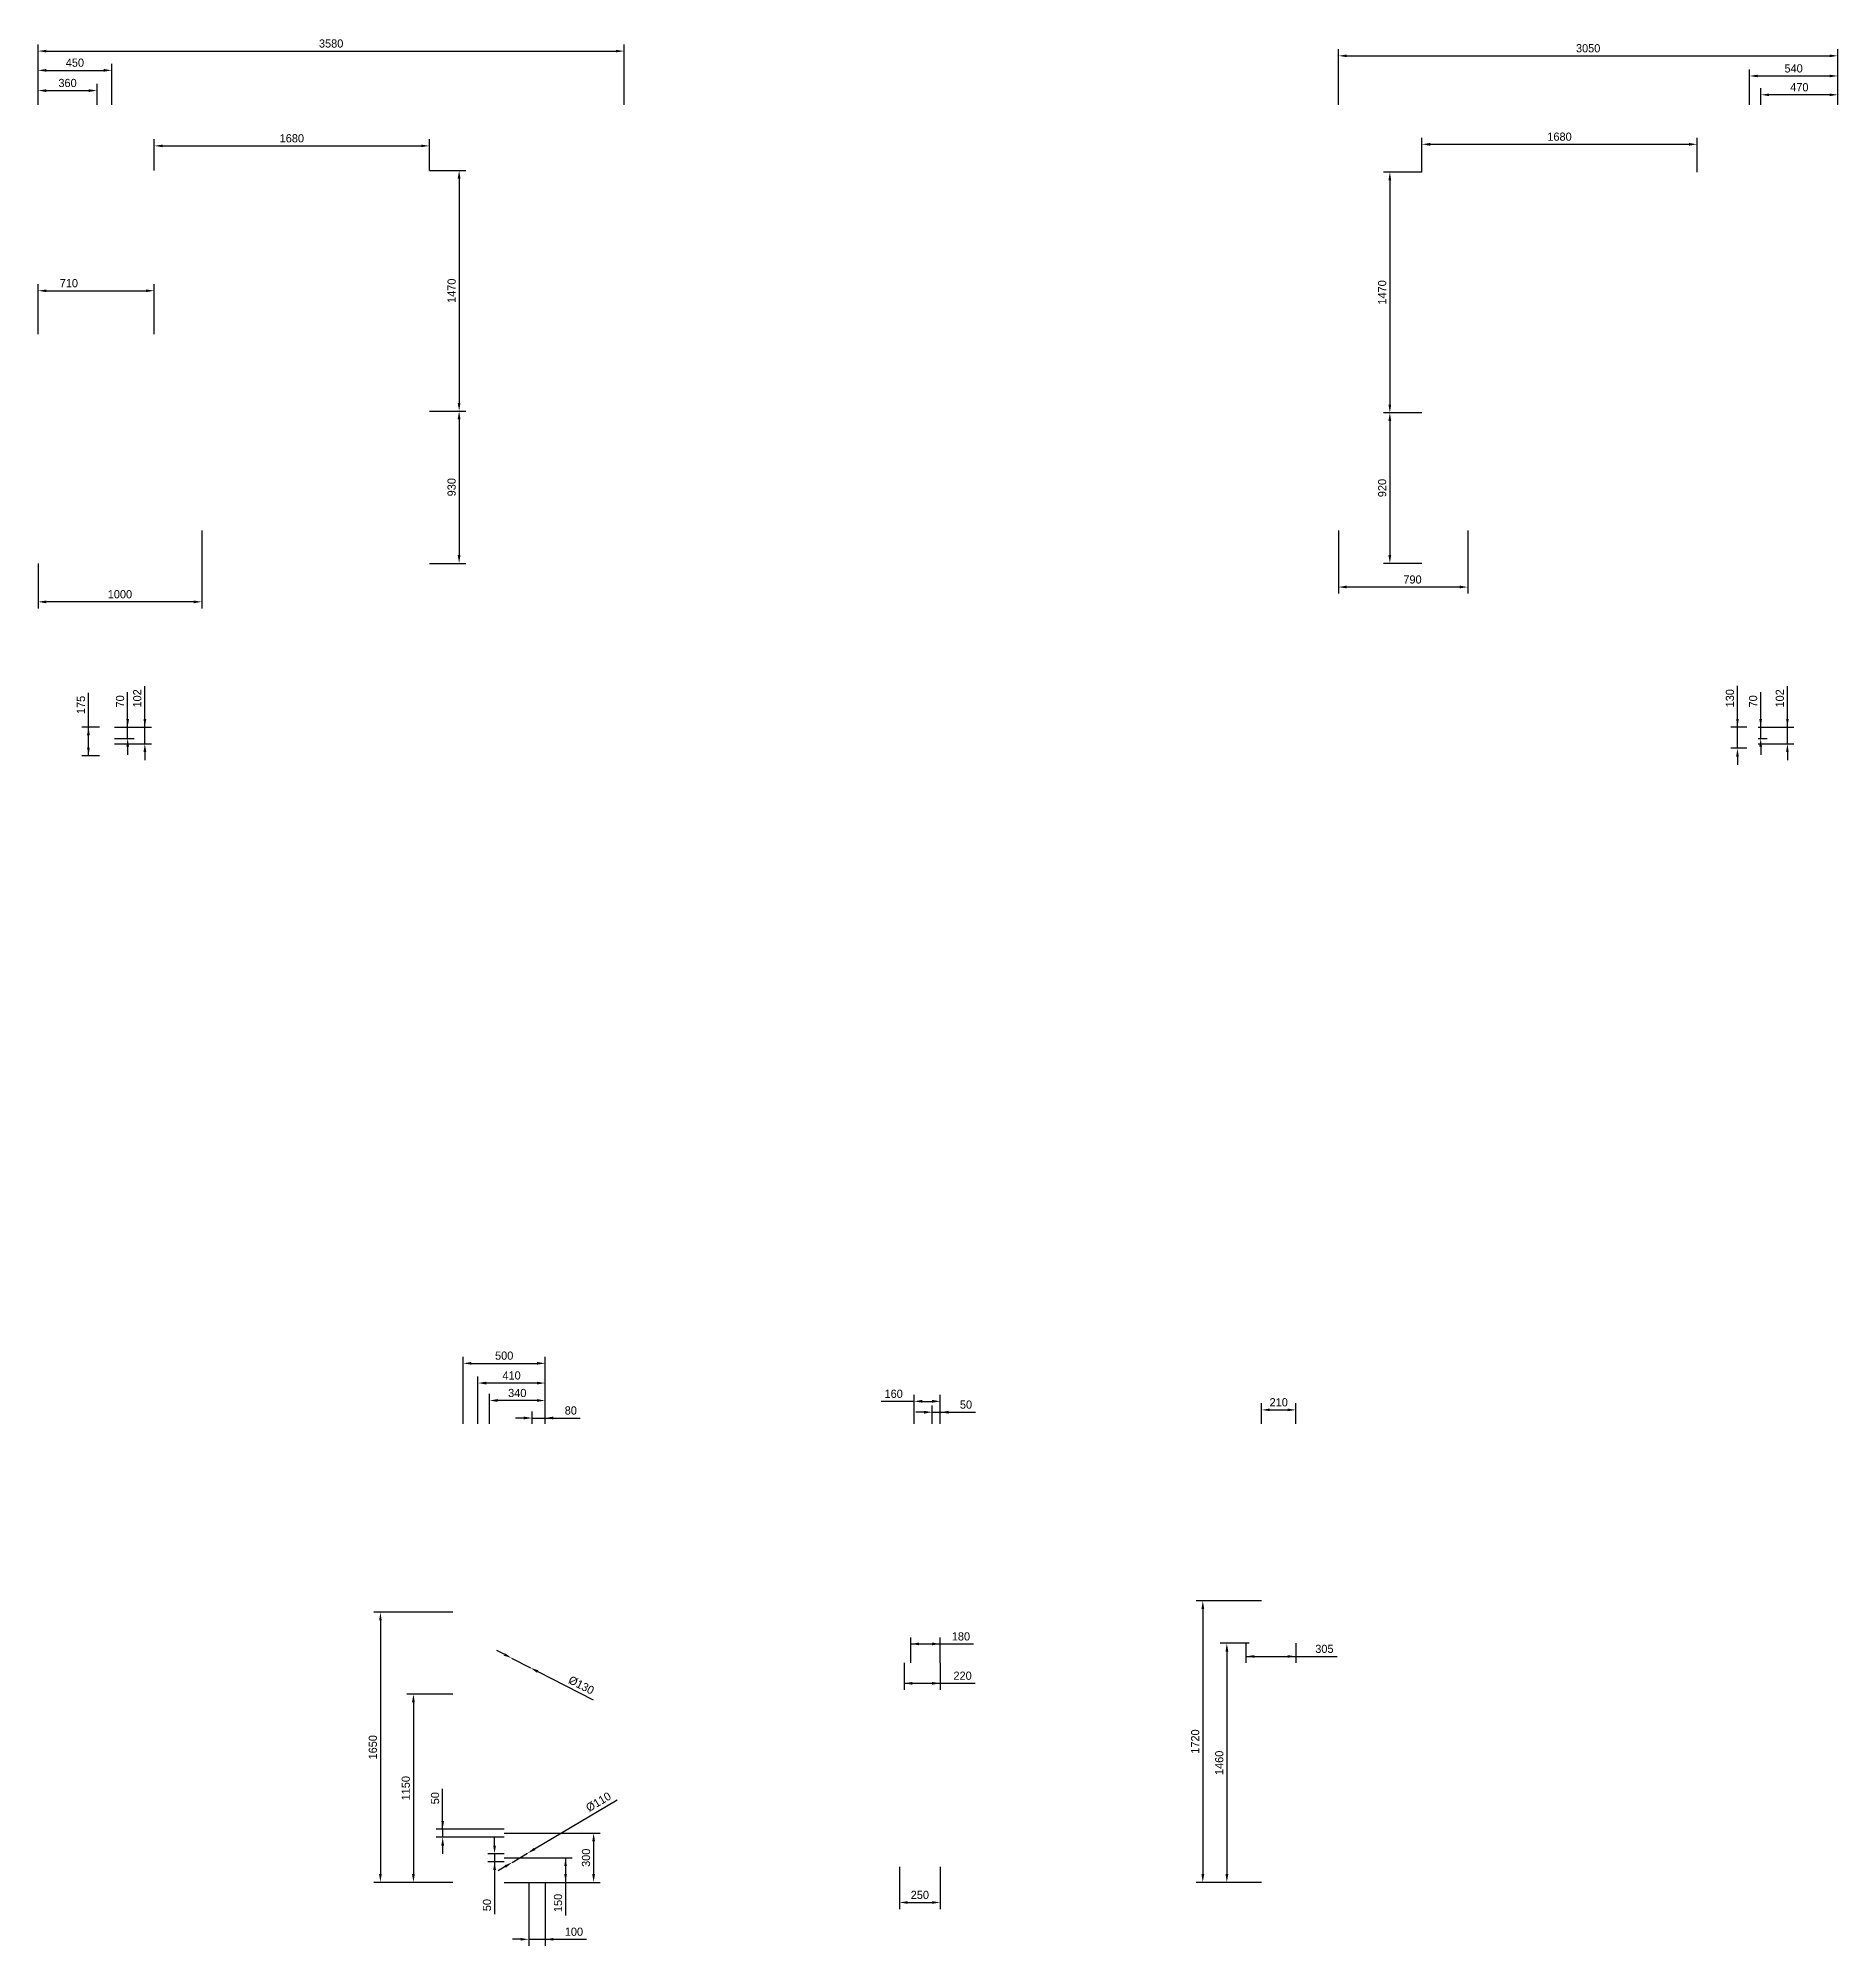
# Model space of a CAD drawing. Header units: millimetres. Extents: x 27201 to 44003, y -1761 to 16863.
# Drawn here: x 27547 to 38540, y -1761 to 9892 of the extents above; entities that cross this region are included whole.
import ezdxf

# ---------------------------------------------------------------- set-up
doc = ezdxf.new("R2010")
doc.units = ezdxf.units.MM
doc.layers.add('08 Размеры', color=7, linetype='Continuous')
doc.styles.get("Standard").update_dxf_attribs({"font": 'Ubuntu-R.ttf'})
doc.dimstyles.new('ISO-25', dxfattribs={"dimtxt": 2.5, "dimasz": 2.5, "dimexe": 1.25, "dimexo": 0.625, "dimtad": 1, "dimtxsty": 'Standard', "dimcen": 2.5, "dimadec": 0, "dimazin": 0, "dimtfac": 1, "dimtmove": 0, "dimatfit": 3, "dimfxl": 1, "dimarcsym": 0})

msp = doc.modelspace()

# ---------------------------------------------------------------- blocks, each defined once
blk = doc.blocks.new('*D149')
at = {"layer": '08 Размеры', "color": 0, "lineweight": -2}
for p, q in [((30394, -1223), (30809, -1223)), ((30769, -1223), (30769, -1575)), ((30769, -1273), (30769, -1323)), ((30394, -1373), (30809, -1373))]:
    blk.add_line(p, q, dxfattribs=at)
at = {"layer": '08 Размеры', "color": 0}
for points in [[(30777, -1273), (30761, -1273), (30769, -1223)], [(30761, -1323), (30777, -1323), (30769, -1373)]]:
    blk.add_solid(points, dxfattribs=at)
at = {"layer": 'Defpoints', "color": 0}
for p in [(30394, -1223), (30394, -1373), (30769, -1373)]:
    blk.add_point(p, dxfattribs=at)
at = {"layer": '08 Размеры', "color": 0, "insert": (30723, -1499), "char_height": 50, "attachment_point": 5, "rotation": 90}
blk.add_mtext('150', dxfattribs=at)
blk = doc.blocks.new('*D150')
at = {"layer": '08 Размеры', "color": 0, "lineweight": -2}
for p, q in [((30394, -1073), (30980, -1073)), ((30940, -1123), (30940, -1323)), ((30395, -1373), (30980, -1373))]:
    blk.add_line(p, q, dxfattribs=at)
at = {"layer": '08 Размеры', "color": 0}
for points in [[(30949, -1123), (30932, -1123), (30940, -1073)], [(30932, -1323), (30949, -1323), (30940, -1373)]]:
    blk.add_solid(points, dxfattribs=at)
at = {"layer": 'Defpoints', "color": 0}
for p in [(30394, -1073), (30395, -1373), (30940, -1373)]:
    blk.add_point(p, dxfattribs=at)
at = {"layer": '08 Размеры', "color": 0, "insert": (30894, -1223), "char_height": 50, "attachment_point": 5, "rotation": 90}
blk.add_mtext('300', dxfattribs=at)
blk = doc.blocks.new('*D152')
at = {"layer": '08 Размеры', "color": 0, "lineweight": -2}
for p, q in [((30580, -1169), (31085, -869)), ((30400, -1277), (30357, -1302)), ((30443, -1251), (30537, -1195))]:
    blk.add_line(p, q, dxfattribs=at)
at = {"layer": '08 Размеры', "color": 0}
for points in [[(30576, -1162), (30585, -1176), (30537, -1195)], [(30404, -1284), (30396, -1269), (30443, -1251)]]:
    blk.add_solid(points, dxfattribs=at)
at = {"layer": 'Defpoints', "color": 0}
for p in [(30443, -1251), (30537, -1195)]:
    blk.add_point(p, dxfattribs=at)
at = {"layer": '08 Размеры', "color": 0, "insert": (30970, -882), "char_height": 50, "attachment_point": 5, "rotation": 30.7877}
blk.add_mtext('%%c110', dxfattribs=at)
blk = doc.blocks.new('*D153')
at = {"layer": '08 Размеры', "color": 0, "lineweight": -2}
for p, q in [((30394, 20), (30350, 43)), ((30439, -3), (30555, -63)), ((30599, -85), (30937, -259))]:
    blk.add_line(p, q, dxfattribs=at)
at = {"layer": '08 Размеры', "color": 0}
for points in [[(30391, 12), (30398, 27), (30439, -3)], [(30603, -78), (30595, -93), (30555, -63)]]:
    blk.add_solid(points, dxfattribs=at)
at = {"layer": 'Defpoints', "color": 0}
for p in [(30439, -3), (30555, -63)]:
    blk.add_point(p, dxfattribs=at)
at = {"layer": '08 Размеры', "color": 0, "insert": (30865, -169), "char_height": 50, "attachment_point": 5, "rotation": 332.8}
blk.add_mtext('%%c130', dxfattribs=at)
blk = doc.blocks.new('*D154')
at = {"layer": '08 Размеры', "color": 0, "lineweight": -2}
for p, q in [((30018, -1048), (30018, -802)), ((30394, -1048), (29978, -1048)), ((30018, -998), (30018, -948)), ((30018, -1048), (30018, -1098)), ((30394, -1098), (29978, -1098)), ((30018, -1148), (30018, -1198))]:
    blk.add_line(p, q, dxfattribs=at)
at = {"layer": '08 Размеры', "color": 0}
for points in [[(30010, -998), (30027, -998), (30018, -1048)], [(30027, -1148), (30010, -1148), (30018, -1098)]]:
    blk.add_solid(points, dxfattribs=at)
at = {"layer": 'Defpoints', "color": 0}
for p in [(30394, -1048), (30018, -1098), (30394, -1098)]:
    blk.add_point(p, dxfattribs=at)
at = {"layer": '08 Размеры', "color": 0, "insert": (29972, -859), "char_height": 50, "attachment_point": 5, "rotation": 90}
blk.add_mtext('50', dxfattribs=at)
blk = doc.blocks.new('*D155')
at = {"layer": '08 Размеры', "color": 0, "lineweight": -2}
for p, q in [((30335, -1148), (30335, -1098)), ((30394, -1198), (30295, -1198)), ((30394, -1248), (30295, -1248)), ((30335, -1198), (30335, -1568)), ((30335, -1198), (30335, -1248)), ((30335, -1298), (30335, -1348))]:
    blk.add_line(p, q, dxfattribs=at)
at = {"layer": '08 Размеры', "color": 0}
for points in [[(30327, -1148), (30344, -1148), (30335, -1198)], [(30344, -1298), (30327, -1298), (30335, -1248)]]:
    blk.add_solid(points, dxfattribs=at)
at = {"layer": 'Defpoints', "color": 0}
for p in [(30335, -1248), (30394, -1198), (30394, -1248)]:
    blk.add_point(p, dxfattribs=at)
at = {"layer": '08 Размеры', "color": 0, "insert": (30289, -1512), "char_height": 50, "attachment_point": 5, "rotation": 90}
blk.add_mtext('50', dxfattribs=at)
blk = doc.blocks.new('*D156')
at = {"layer": '08 Размеры', "color": 0, "lineweight": -2}
for p, q in [((30514, 1463), (30464, 1463)), ((30564, 1427), (30564, 1503)), ((30564, 1463), (30858, 1463)), ((30564, 1463), (30644, 1463)), ((30644, 1427), (30644, 1503))]:
    blk.add_line(p, q, dxfattribs=at)
at = {"layer": '08 Размеры', "color": 0}
for points in [[(30514, 1455), (30514, 1472), (30564, 1463)], [(30694, 1472), (30694, 1455), (30644, 1463)]]:
    blk.add_solid(points, dxfattribs=at)
at = {"layer": 'Defpoints', "color": 0}
for p in [(30564, 1427), (30644, 1463), (30644, 1427)]:
    blk.add_point(p, dxfattribs=at)
at = {"layer": '08 Размеры', "color": 0, "insert": (30801, 1509), "char_height": 50, "attachment_point": 5}
blk.add_mtext('80', dxfattribs=at)
blk = doc.blocks.new('*D157')
at = {"layer": '08 Размеры', "color": 0, "lineweight": -2}
for p, q in [((30304, 1427), (30304, 1610)), ((30594, 1570), (30354, 1570)), ((30644, 1427), (30644, 1610))]:
    blk.add_line(p, q, dxfattribs=at)
at = {"layer": '08 Размеры', "color": 0}
for points in [[(30354, 1579), (30354, 1562), (30304, 1570)], [(30594, 1562), (30594, 1579), (30644, 1570)]]:
    blk.add_solid(points, dxfattribs=at)
at = {"layer": 'Defpoints', "color": 0}
for p in [(30304, 1570), (30304, 1427), (30644, 1427)]:
    blk.add_point(p, dxfattribs=at)
at = {"layer": '08 Размеры', "color": 0, "insert": (30474, 1616), "char_height": 50, "attachment_point": 5}
blk.add_mtext('340', dxfattribs=at)
blk = doc.blocks.new('*D158')
at = {"layer": '08 Размеры', "color": 0, "lineweight": -2}
for p, q in [((30234, 1427), (30234, 1717)), ((30594, 1677), (30284, 1677)), ((30644, 1427), (30644, 1717))]:
    blk.add_line(p, q, dxfattribs=at)
at = {"layer": '08 Размеры', "color": 0}
for points in [[(30284, 1685), (30284, 1668), (30234, 1677)], [(30594, 1668), (30594, 1685), (30644, 1677)]]:
    blk.add_solid(points, dxfattribs=at)
at = {"layer": 'Defpoints', "color": 0}
for p in [(30234, 1677), (30234, 1427), (30644, 1427)]:
    blk.add_point(p, dxfattribs=at)
at = {"layer": '08 Размеры', "color": 0, "insert": (30439, 1723), "char_height": 50, "attachment_point": 5}
blk.add_mtext('410', dxfattribs=at)
blk = doc.blocks.new('*D159')
at = {"layer": '08 Размеры', "color": 0, "lineweight": -2}
for p, q in [((30144, 1427), (30144, 1837)), ((30194, 1797), (30594, 1797)), ((30644, 1428), (30644, 1837))]:
    blk.add_line(p, q, dxfattribs=at)
at = {"layer": '08 Размеры', "color": 0}
for points in [[(30194, 1806), (30194, 1789), (30144, 1797)], [(30594, 1789), (30594, 1806), (30644, 1797)]]:
    blk.add_solid(points, dxfattribs=at)
at = {"layer": 'Defpoints', "color": 0}
for p in [(30644, 1797), (30144, 1427), (30644, 1428)]:
    blk.add_point(p, dxfattribs=at)
at = {"layer": '08 Размеры', "color": 0, "insert": (30394, 1844), "char_height": 50, "attachment_point": 5}
blk.add_mtext('500', dxfattribs=at)
blk = doc.blocks.new('*D160')
at = {"layer": '08 Размеры', "color": 0, "lineweight": -2}
for p, q in [((30544, -1373), (30544, -1761)), ((30644, -1373), (30644, -1761)), ((30494, -1721), (30444, -1721)), ((30544, -1721), (30896, -1721)), ((30544, -1721), (30644, -1721)), ((30694, -1721), (30744, -1721))]:
    blk.add_line(p, q, dxfattribs=at)
at = {"layer": '08 Размеры', "color": 0}
for points in [[(30494, -1729), (30494, -1713), (30544, -1721)], [(30694, -1713), (30694, -1729), (30644, -1721)]]:
    blk.add_solid(points, dxfattribs=at)
at = {"layer": 'Defpoints', "color": 0}
for p in [(30544, -1373), (30644, -1373), (30644, -1721)]:
    blk.add_point(p, dxfattribs=at)
at = {"layer": '08 Размеры', "color": 0, "insert": (30820, -1675), "char_height": 50, "attachment_point": 5}
blk.add_mtext('100', dxfattribs=at)
blk = doc.blocks.new('*D161')
at = {"layer": '08 Размеры', "color": 0, "lineweight": -2}
for p, q in [((30080, -223), (29800, -223)), ((29840, -273), (29840, -1323)), ((30080, -1373), (29800, -1373))]:
    blk.add_line(p, q, dxfattribs=at)
at = {"layer": '08 Размеры', "color": 0}
for points in [[(29848, -273), (29831, -273), (29840, -223)], [(29831, -1323), (29848, -1323), (29840, -1373)]]:
    blk.add_solid(points, dxfattribs=at)
at = {"layer": 'Defpoints', "color": 0}
for p in [(30080, -223), (29840, -1373), (30080, -1373)]:
    blk.add_point(p, dxfattribs=at)
at = {"layer": '08 Размеры', "color": 0, "insert": (29793, -798), "char_height": 50, "attachment_point": 5, "rotation": 90}
blk.add_mtext('1150', dxfattribs=at)
blk = doc.blocks.new('*D162')
at = {"layer": '08 Размеры', "color": 0, "lineweight": -2}
for p, q in [((30080, 277), (29598, 277)), ((29638, 227), (29638, -1323)), ((30080, -1373), (29598, -1373))]:
    blk.add_line(p, q, dxfattribs=at)
at = {"layer": '08 Размеры', "color": 0}
for points in [[(29646, 227), (29630, 227), (29638, 277)], [(29630, -1323), (29646, -1323), (29638, -1373)]]:
    blk.add_solid(points, dxfattribs=at)
at = {"layer": 'Defpoints', "color": 0}
for p in [(30080, 277), (29638, -1373), (30080, -1373)]:
    blk.add_point(p, dxfattribs=at)
at = {"layer": '08 Размеры', "color": 0, "insert": (29592, -548), "char_height": 50, "attachment_point": 5, "rotation": 90}
blk.add_mtext('1650', dxfattribs=at)
blk = doc.blocks.new('*D163')
at = {"layer": '08 Размеры', "color": 0, "lineweight": -2}
for p, q in [((32878, -33), (32878, 123)), ((33058, -33), (33058, 123)), ((32878, 83), (33260, 83)), ((32928, 83), (33008, 83))]:
    blk.add_line(p, q, dxfattribs=at)
at = {"layer": '08 Размеры', "color": 0}
for points in [[(32928, 92), (32928, 75), (32878, 83)], [(33008, 75), (33008, 92), (33058, 83)]]:
    blk.add_solid(points, dxfattribs=at)
at = {"layer": 'Defpoints', "color": 0}
for p in [(33058, 83), (32878, -33), (33058, -33)]:
    blk.add_point(p, dxfattribs=at)
at = {"layer": '08 Размеры', "color": 0, "insert": (33184, 129), "char_height": 50, "attachment_point": 5}
blk.add_mtext('180', dxfattribs=at)
blk = doc.blocks.new('*D164')
at = {"layer": '08 Размеры', "color": 0, "lineweight": -2}
for p, q in [((32838, -33), (32838, -197)), ((33058, -33), (33058, -197)), ((32838, -157), (33271, -157)), ((32888, -157), (33008, -157))]:
    blk.add_line(p, q, dxfattribs=at)
at = {"layer": '08 Размеры', "color": 0}
for points in [[(32888, -149), (32888, -166), (32838, -157)], [(33008, -166), (33008, -149), (33058, -157)]]:
    blk.add_solid(points, dxfattribs=at)
at = {"layer": 'Defpoints', "color": 0}
for p in [(32838, -33), (33058, -33), (33058, -157)]:
    blk.add_point(p, dxfattribs=at)
at = {"layer": '08 Размеры', "color": 0, "insert": (33194, -111), "char_height": 50, "attachment_point": 5}
blk.add_mtext('220', dxfattribs=at)
blk = doc.blocks.new('*D165')
at = {"layer": '08 Размеры', "color": 0, "lineweight": -2}
for p, q in [((33008, 1427), (33008, 1539)), ((33058, 1427), (33058, 1539)), ((32958, 1499), (32908, 1499)), ((33008, 1499), (33272, 1499)), ((33008, 1499), (33058, 1499)), ((33108, 1499), (33158, 1499))]:
    blk.add_line(p, q, dxfattribs=at)
at = {"layer": '08 Размеры', "color": 0}
for points in [[(32958, 1490), (32958, 1507), (33008, 1499)], [(33108, 1507), (33108, 1490), (33058, 1499)]]:
    blk.add_solid(points, dxfattribs=at)
at = {"layer": 'Defpoints', "color": 0}
for p in [(33008, 1427), (33058, 1499), (33058, 1427)]:
    blk.add_point(p, dxfattribs=at)
at = {"layer": '08 Размеры', "color": 0, "insert": (33215, 1545), "char_height": 50, "attachment_point": 5}
blk.add_mtext('50', dxfattribs=at)
blk = doc.blocks.new('*D166')
at = {"layer": '08 Размеры', "color": 0, "lineweight": -2}
for p, q in [((32898, 1565), (32697, 1565)), ((32898, 1427), (32898, 1605)), ((32948, 1565), (33008, 1565)), ((33058, 1427), (33058, 1605))]:
    blk.add_line(p, q, dxfattribs=at)
at = {"layer": '08 Размеры', "color": 0}
for points in [[(32948, 1574), (32948, 1557), (32898, 1565)], [(33008, 1557), (33008, 1574), (33058, 1565)]]:
    blk.add_solid(points, dxfattribs=at)
at = {"layer": 'Defpoints', "color": 0}
for p in [(33058, 1565), (32898, 1427), (33058, 1427)]:
    blk.add_point(p, dxfattribs=at)
at = {"layer": '08 Размеры', "color": 0, "insert": (32773, 1611), "char_height": 50, "attachment_point": 5}
blk.add_mtext('160', dxfattribs=at)
blk = doc.blocks.new('*D167')
at = {"layer": '08 Размеры', "color": 0, "lineweight": -2}
for p, q in [((32808, -1278), (32808, -1536)), ((33058, -1278), (33058, -1536)), ((32858, -1496), (33008, -1496))]:
    blk.add_line(p, q, dxfattribs=at)
at = {"layer": '08 Размеры', "color": 0}
for points in [[(32858, -1488), (32858, -1504), (32808, -1496)], [(33008, -1504), (33008, -1488), (33058, -1496)]]:
    blk.add_solid(points, dxfattribs=at)
at = {"layer": 'Defpoints', "color": 0}
for p in [(32808, -1278), (33058, -1278), (33058, -1496)]:
    blk.add_point(p, dxfattribs=at)
at = {"layer": '08 Размеры', "color": 0, "insert": (32933, -1450), "char_height": 50, "attachment_point": 5}
blk.add_mtext('250', dxfattribs=at)
blk = doc.blocks.new('*D168')
at = {"layer": '08 Размеры', "color": 0, "lineweight": -2}
for p, q in [((34945, 87), (34768, 87)), ((34808, 37), (34808, -1323)), ((34945, -1373), (34768, -1373))]:
    blk.add_line(p, q, dxfattribs=at)
at = {"layer": '08 Размеры', "color": 0}
for points in [[(34817, 37), (34800, 37), (34808, 87)], [(34800, -1323), (34817, -1323), (34808, -1373)]]:
    blk.add_solid(points, dxfattribs=at)
at = {"layer": 'Defpoints', "color": 0}
for p in [(34945, 87), (34808, -1373), (34945, -1373)]:
    blk.add_point(p, dxfattribs=at)
at = {"layer": '08 Размеры', "color": 0, "insert": (34762, -643), "char_height": 50, "attachment_point": 5, "rotation": 90}
blk.add_mtext('1460', dxfattribs=at)
blk = doc.blocks.new('*D169')
at = {"layer": '08 Размеры', "color": 0, "lineweight": -2}
for p, q in [((35020, 347), (34621, 347)), ((34661, 297), (34661, -1323)), ((35020, -1373), (34621, -1373))]:
    blk.add_line(p, q, dxfattribs=at)
at = {"layer": '08 Размеры', "color": 0}
for points in [[(34670, 297), (34653, 297), (34661, 347)], [(34653, -1323), (34670, -1323), (34661, -1373)]]:
    blk.add_solid(points, dxfattribs=at)
at = {"layer": 'Defpoints', "color": 0}
for p in [(35020, 347), (34661, -1373), (35020, -1373)]:
    blk.add_point(p, dxfattribs=at)
at = {"layer": '08 Размеры', "color": 0, "insert": (34615, -513), "char_height": 50, "attachment_point": 5, "rotation": 90}
blk.add_mtext('1720', dxfattribs=at)
blk = doc.blocks.new('*D170')
at = {"layer": '08 Размеры', "color": 0, "lineweight": -2}
for p, q in [((34925, 87), (34925, -33)), ((34925, 7), (35481, 7)), ((34975, 7), (35180, 7)), ((35230, 87), (35230, -33))]:
    blk.add_line(p, q, dxfattribs=at)
at = {"layer": '08 Размеры', "color": 0}
for points in [[(34975, 15), (34975, -1), (34925, 7)], [(35180, -1), (35180, 15), (35230, 7)]]:
    blk.add_solid(points, dxfattribs=at)
at = {"layer": 'Defpoints', "color": 0}
for p in [(34925, 87), (35230, 87), (35230, 7)]:
    blk.add_point(p, dxfattribs=at)
at = {"layer": '08 Размеры', "color": 0, "insert": (35404, 53), "char_height": 50, "attachment_point": 5}
blk.add_mtext('305', dxfattribs=at)
blk = doc.blocks.new('*D171')
at = {"layer": '08 Размеры', "color": 0, "lineweight": -2}
for p, q in [((35020, 1427), (35020, 1553)), ((35230, 1427), (35230, 1553)), ((35070, 1513), (35180, 1513))]:
    blk.add_line(p, q, dxfattribs=at)
at = {"layer": '08 Размеры', "color": 0}
for points in [[(35070, 1521), (35070, 1505), (35020, 1513)], [(35180, 1505), (35180, 1521), (35230, 1513)]]:
    blk.add_solid(points, dxfattribs=at)
at = {"layer": 'Defpoints', "color": 0}
for p in [(35020, 1427), (35230, 1513), (35230, 1427)]:
    blk.add_point(p, dxfattribs=at)
at = {"layer": '08 Размеры', "color": 0, "insert": (35125, 1559), "char_height": 50, "attachment_point": 5}
blk.add_mtext('210', dxfattribs=at)
blk = doc.blocks.new('*D114')
at = {"layer": '08 Размеры', "color": 0, "lineweight": -2}
for p, q in [((27547, 9484), (27547, 9853)), ((27597, 9813), (31077, 9813)), ((31127, 9484), (31127, 9853))]:
    blk.add_line(p, q, dxfattribs=at)
at = {"layer": '08 Размеры', "color": 0}
for points in [[(27597, 9821), (27597, 9805), (27547, 9813)], [(31077, 9805), (31077, 9821), (31127, 9813)]]:
    blk.add_solid(points, dxfattribs=at)
at = {"layer": 'Defpoints', "color": 0}
for p in [(31127, 9813), (27547, 9484), (31127, 9484)]:
    blk.add_point(p, dxfattribs=at)
at = {"layer": '08 Размеры', "color": 0, "insert": (29337, 9859), "char_height": 50, "attachment_point": 5}
blk.add_mtext('3580', dxfattribs=at)
blk = doc.blocks.new('*D115')
at = {"layer": '08 Размеры', "color": 0, "lineweight": -2}
for p, q in [((27547, 9484), (27547, 9612)), ((27597, 9572), (27857, 9572)), ((27907, 9484), (27907, 9612))]:
    blk.add_line(p, q, dxfattribs=at)
at = {"layer": '08 Размеры', "color": 0}
for points in [[(27597, 9580), (27597, 9563), (27547, 9572)], [(27857, 9563), (27857, 9580), (27907, 9572)]]:
    blk.add_solid(points, dxfattribs=at)
at = {"layer": 'Defpoints', "color": 0}
for p in [(27907, 9572), (27547, 9484), (27907, 9484)]:
    blk.add_point(p, dxfattribs=at)
at = {"layer": '08 Размеры', "color": 0, "insert": (27727, 9618), "char_height": 50, "attachment_point": 5}
blk.add_mtext('360', dxfattribs=at)
blk = doc.blocks.new('*D116')
at = {"layer": '08 Размеры', "color": 0, "lineweight": -2}
for p, q in [((27547, 9484), (27547, 9735)), ((27597, 9695), (27947, 9695)), ((27997, 9484), (27997, 9735))]:
    blk.add_line(p, q, dxfattribs=at)
at = {"layer": '08 Размеры', "color": 0}
for points in [[(27597, 9704), (27597, 9687), (27547, 9695)], [(27947, 9687), (27947, 9704), (27997, 9695)]]:
    blk.add_solid(points, dxfattribs=at)
at = {"layer": 'Defpoints', "color": 0}
for p in [(27997, 9695), (27547, 9484), (27997, 9484)]:
    blk.add_point(p, dxfattribs=at)
at = {"layer": '08 Размеры', "color": 0, "insert": (27772, 9742), "char_height": 50, "attachment_point": 5}
blk.add_mtext('450', dxfattribs=at)
blk = doc.blocks.new('*D117')
at = {"layer": '08 Размеры', "color": 0, "lineweight": -2}
for p, q in [((27547, 8084), (27547, 8389)), ((27597, 8349), (28207, 8349)), ((28257, 8084), (28257, 8389))]:
    blk.add_line(p, q, dxfattribs=at)
at = {"layer": '08 Размеры', "color": 0}
for points in [[(27597, 8357), (27597, 8341), (27547, 8349)], [(28207, 8341), (28207, 8357), (28257, 8349)]]:
    blk.add_solid(points, dxfattribs=at)
at = {"layer": 'Defpoints', "color": 0}
for p in [(28257, 8349), (27547, 8084), (28257, 8084)]:
    blk.add_point(p, dxfattribs=at)
at = {"layer": '08 Размеры', "color": 0, "insert": (27735, 8395), "char_height": 50, "attachment_point": 5}
blk.add_mtext('710', dxfattribs=at)
blk = doc.blocks.new('*D118')
at = {"layer": '08 Размеры', "color": 0, "lineweight": -2}
for p, q in [((28257, 9084), (28257, 9274)), ((28307, 9234), (29887, 9234)), ((29937, 9084), (29937, 9274))]:
    blk.add_line(p, q, dxfattribs=at)
at = {"layer": '08 Размеры', "color": 0}
for points in [[(28307, 9242), (28307, 9226), (28257, 9234)], [(29887, 9226), (29887, 9242), (29937, 9234)]]:
    blk.add_solid(points, dxfattribs=at)
at = {"layer": 'Defpoints', "color": 0}
for p in [(29937, 9234), (28257, 9084), (29937, 9084)]:
    blk.add_point(p, dxfattribs=at)
at = {"layer": '08 Размеры', "color": 0, "insert": (29097, 9280), "char_height": 50, "attachment_point": 5}
blk.add_mtext('1680', dxfattribs=at)
blk = doc.blocks.new('*D119')
at = {"layer": '08 Размеры', "color": 0, "lineweight": -2}
for p, q in [((29937, 9084), (30159, 9084)), ((30119, 9034), (30119, 7664)), ((29937, 7614), (30159, 7614))]:
    blk.add_line(p, q, dxfattribs=at)
at = {"layer": '08 Размеры', "color": 0}
for points in [[(30127, 9034), (30110, 9034), (30119, 9084)], [(30110, 7664), (30127, 7664), (30119, 7614)]]:
    blk.add_solid(points, dxfattribs=at)
at = {"layer": 'Defpoints', "color": 0}
for p in [(29937, 9084), (29937, 7614), (30119, 7614)]:
    blk.add_point(p, dxfattribs=at)
at = {"layer": '08 Размеры', "color": 0, "insert": (30073, 8349), "char_height": 50, "attachment_point": 5, "rotation": 90}
blk.add_mtext('1470', dxfattribs=at)
blk = doc.blocks.new('*D120')
at = {"layer": '08 Размеры', "color": 0, "lineweight": -2}
for p, q in [((29937, 7614), (30159, 7614)), ((30119, 7564), (30119, 6734)), ((29937, 6684), (30159, 6684))]:
    blk.add_line(p, q, dxfattribs=at)
at = {"layer": '08 Размеры', "color": 0}
for points in [[(30127, 7564), (30110, 7564), (30119, 7614)], [(30110, 6734), (30127, 6734), (30119, 6684)]]:
    blk.add_solid(points, dxfattribs=at)
at = {"layer": 'Defpoints', "color": 0}
for p in [(29937, 7614), (29937, 6684), (30119, 6684)]:
    blk.add_point(p, dxfattribs=at)
at = {"layer": '08 Размеры', "color": 0, "insert": (30073, 7149), "char_height": 50, "attachment_point": 5, "rotation": 90}
blk.add_mtext('930', dxfattribs=at)
blk = doc.blocks.new('*D121')
at = {"layer": '08 Размеры', "color": 0, "lineweight": -2}
for p, q in [((28547, 6884), (28547, 6409)), ((27547, 6684), (27547, 6409)), ((28497, 6449), (27597, 6449))]:
    blk.add_line(p, q, dxfattribs=at)
at = {"layer": '08 Размеры', "color": 0}
for points in [[(27597, 6457), (27597, 6440), (27547, 6449)], [(28497, 6440), (28497, 6457), (28547, 6449)]]:
    blk.add_solid(points, dxfattribs=at)
at = {"layer": 'Defpoints', "color": 0}
for p in [(28547, 6884), (27547, 6684), (27547, 6449)]:
    blk.add_point(p, dxfattribs=at)
at = {"layer": '08 Размеры', "color": 0, "insert": (28047, 6495), "char_height": 50, "attachment_point": 5}
blk.add_mtext('1000', dxfattribs=at)
blk = doc.blocks.new('*D125')
at = {"layer": '08 Размеры', "color": 0, "lineweight": -2}
for p, q in [((28094, 5614), (28094, 5897)), ((28013, 5684), (28134, 5684)), ((28013, 5614), (28134, 5614)), ((28094, 5614), (28094, 5684)), ((28094, 5564), (28094, 5514))]:
    blk.add_line(p, q, dxfattribs=at)
at = {"layer": '08 Размеры', "color": 0}
for points in [[(28086, 5734), (28103, 5734), (28094, 5684)], [(28103, 5564), (28086, 5564), (28094, 5614)]]:
    blk.add_solid(points, dxfattribs=at)
at = {"layer": 'Defpoints', "color": 0}
for p in [(28013, 5684), (28013, 5614), (28094, 5684)]:
    blk.add_point(p, dxfattribs=at)
at = {"layer": '08 Размеры', "color": 0, "insert": (28048, 5841), "char_height": 50, "attachment_point": 5, "rotation": 90}
blk.add_mtext('70', dxfattribs=at)
blk = doc.blocks.new('*D126')
at = {"layer": '08 Размеры', "color": 0, "lineweight": -2}
for p, q in [((28199, 5582), (28199, 5934)), ((28013, 5684), (28239, 5684)), ((28199, 5582), (28199, 5684)), ((28013, 5582), (28239, 5582)), ((28199, 5532), (28199, 5482))]:
    blk.add_line(p, q, dxfattribs=at)
at = {"layer": '08 Размеры', "color": 0}
for points in [[(28191, 5734), (28208, 5734), (28199, 5684)], [(28208, 5532), (28191, 5532), (28199, 5582)]]:
    blk.add_solid(points, dxfattribs=at)
at = {"layer": 'Defpoints', "color": 0}
for p in [(28013, 5684), (28199, 5684), (28013, 5582)]:
    blk.add_point(p, dxfattribs=at)
at = {"layer": '08 Размеры', "color": 0, "insert": (28153, 5859), "char_height": 50, "attachment_point": 5, "rotation": 90}
blk.add_mtext('102', dxfattribs=at)
blk = doc.blocks.new('*D127')
at = {"layer": '08 Размеры', "color": 0, "lineweight": -2}
for p, q in [((27855, 5509), (27855, 5894)), ((27923, 5684), (27815, 5684)), ((27855, 5559), (27855, 5634)), ((27923, 5509), (27815, 5509))]:
    blk.add_line(p, q, dxfattribs=at)
at = {"layer": '08 Размеры', "color": 0}
for points in [[(27863, 5634), (27846, 5634), (27855, 5684)], [(27846, 5559), (27863, 5559), (27855, 5509)]]:
    blk.add_solid(points, dxfattribs=at)
at = {"layer": 'Defpoints', "color": 0}
for p in [(27855, 5684), (27923, 5684), (27923, 5509)]:
    blk.add_point(p, dxfattribs=at)
at = {"layer": '08 Размеры', "color": 0, "insert": (27809, 5819), "char_height": 50, "attachment_point": 5, "rotation": 90}
blk.add_mtext('175', dxfattribs=at)
blk = doc.blocks.new('*D128')
at = {"layer": '08 Размеры', "color": 0, "lineweight": -2}
for p, q in [((35490, 9484), (35490, 9824)), ((38540, 9484), (38540, 9824)), ((35540, 9784), (38490, 9784))]:
    blk.add_line(p, q, dxfattribs=at)
at = {"layer": '08 Размеры', "color": 0}
for points in [[(35540, 9792), (35540, 9776), (35490, 9784)], [(38490, 9776), (38490, 9792), (38540, 9784)]]:
    blk.add_solid(points, dxfattribs=at)
at = {"layer": 'Defpoints', "color": 0}
for p in [(38540, 9784), (35490, 9484), (38540, 9484)]:
    blk.add_point(p, dxfattribs=at)
at = {"layer": '08 Размеры', "color": 0, "insert": (37015, 9830), "char_height": 50, "attachment_point": 5}
blk.add_mtext('3050', dxfattribs=at)
blk = doc.blocks.new('*D129')
at = {"layer": '08 Размеры', "color": 0, "lineweight": -2}
for p, q in [((36000, 9074), (36000, 9284)), ((36050, 9244), (37630, 9244)), ((37680, 9074), (37680, 9284))]:
    blk.add_line(p, q, dxfattribs=at)
at = {"layer": '08 Размеры', "color": 0}
for points in [[(36050, 9252), (36050, 9235), (36000, 9244)], [(37630, 9235), (37630, 9252), (37680, 9244)]]:
    blk.add_solid(points, dxfattribs=at)
at = {"layer": 'Defpoints', "color": 0}
for p in [(37680, 9244), (36000, 9074), (37680, 9074)]:
    blk.add_point(p, dxfattribs=at)
at = {"layer": '08 Размеры', "color": 0, "insert": (36840, 9290), "char_height": 50, "attachment_point": 5}
blk.add_mtext('1680', dxfattribs=at)
blk = doc.blocks.new('*D130')
at = {"layer": '08 Размеры', "color": 0, "lineweight": -2}
for p, q in [((36000, 9074), (35764, 9074)), ((35804, 9024), (35804, 7654)), ((36000, 7604), (35764, 7604))]:
    blk.add_line(p, q, dxfattribs=at)
at = {"layer": '08 Размеры', "color": 0}
for points in [[(35812, 9024), (35795, 9024), (35804, 9074)], [(35795, 7654), (35812, 7654), (35804, 7604)]]:
    blk.add_solid(points, dxfattribs=at)
at = {"layer": 'Defpoints', "color": 0}
for p in [(36000, 9074), (35804, 7604), (36000, 7604)]:
    blk.add_point(p, dxfattribs=at)
at = {"layer": '08 Размеры', "color": 0, "insert": (35757, 8339), "char_height": 50, "attachment_point": 5, "rotation": 90}
blk.add_mtext('1470', dxfattribs=at)
blk = doc.blocks.new('*D131')
at = {"layer": '08 Размеры', "color": 0, "lineweight": -2}
for p, q in [((38070, 9484), (38070, 9586)), ((38540, 9484), (38540, 9586)), ((38490, 9546), (38120, 9546))]:
    blk.add_line(p, q, dxfattribs=at)
at = {"layer": '08 Размеры', "color": 0}
for points in [[(38120, 9554), (38120, 9538), (38070, 9546)], [(38490, 9538), (38490, 9554), (38540, 9546)]]:
    blk.add_solid(points, dxfattribs=at)
at = {"layer": 'Defpoints', "color": 0}
for p in [(38070, 9546), (38070, 9484), (38540, 9484)]:
    blk.add_point(p, dxfattribs=at)
at = {"layer": '08 Размеры', "color": 0, "insert": (38305, 9592), "char_height": 50, "attachment_point": 5}
blk.add_mtext('470', dxfattribs=at)
blk = doc.blocks.new('*D132')
at = {"layer": '08 Размеры', "color": 0, "lineweight": -2}
for p, q in [((38000, 9484), (38000, 9701)), ((38540, 9484), (38540, 9701)), ((38050, 9661), (38490, 9661))]:
    blk.add_line(p, q, dxfattribs=at)
at = {"layer": '08 Размеры', "color": 0}
for points in [[(38050, 9669), (38050, 9653), (38000, 9661)], [(38490, 9653), (38490, 9669), (38540, 9661)]]:
    blk.add_solid(points, dxfattribs=at)
at = {"layer": 'Defpoints', "color": 0}
for p in [(38540, 9661), (38000, 9484), (38540, 9484)]:
    blk.add_point(p, dxfattribs=at)
at = {"layer": '08 Размеры', "color": 0, "insert": (38270, 9707), "char_height": 50, "attachment_point": 5}
blk.add_mtext('540', dxfattribs=at)
blk = doc.blocks.new('*D133')
at = {"layer": '08 Размеры', "color": 0, "lineweight": -2}
for p, q in [((36000, 7604), (35764, 7604)), ((35804, 7554), (35804, 6734)), ((36000, 6684), (35764, 6684))]:
    blk.add_line(p, q, dxfattribs=at)
at = {"layer": '08 Размеры', "color": 0}
for points in [[(35812, 7554), (35795, 7554), (35804, 7604)], [(35795, 6734), (35812, 6734), (35804, 6684)]]:
    blk.add_solid(points, dxfattribs=at)
at = {"layer": 'Defpoints', "color": 0}
for p in [(36000, 7604), (35804, 6684), (36000, 6684)]:
    blk.add_point(p, dxfattribs=at)
at = {"layer": '08 Размеры', "color": 0, "insert": (35757, 7144), "char_height": 50, "attachment_point": 5, "rotation": 90}
blk.add_mtext('920', dxfattribs=at)
blk = doc.blocks.new('*D134')
at = {"layer": '08 Размеры', "color": 0, "lineweight": -2}
for p, q in [((35490, 6884), (35490, 6499)), ((36280, 6884), (36280, 6499)), ((36230, 6539), (35540, 6539))]:
    blk.add_line(p, q, dxfattribs=at)
at = {"layer": '08 Размеры', "color": 0}
for points in [[(35540, 6548), (35540, 6531), (35490, 6539)], [(36230, 6531), (36230, 6548), (36280, 6539)]]:
    blk.add_solid(points, dxfattribs=at)
at = {"layer": 'Defpoints', "color": 0}
for p in [(35490, 6884), (36280, 6884), (35490, 6539)]:
    blk.add_point(p, dxfattribs=at)
at = {"layer": '08 Размеры', "color": 0, "insert": (35942, 6585), "char_height": 50, "attachment_point": 5}
blk.add_mtext('790', dxfattribs=at)
blk = doc.blocks.new('*D140')
at = {"layer": '08 Размеры', "color": 0, "lineweight": -2}
for p, q in [((38069, 5614), (38069, 5897)), ((38069, 5734), (38069, 5784)), ((38054, 5684), (38109, 5684)), ((38054, 5614), (38109, 5614)), ((38069, 5614), (38069, 5684)), ((38069, 5564), (38069, 5514))]:
    blk.add_line(p, q, dxfattribs=at)
at = {"layer": '08 Размеры', "color": 0}
for points in [[(38060, 5734), (38077, 5734), (38069, 5684)], [(38077, 5564), (38060, 5564), (38069, 5614)]]:
    blk.add_solid(points, dxfattribs=at)
at = {"layer": 'Defpoints', "color": 0}
for p in [(38054, 5684), (38054, 5614), (38069, 5684)]:
    blk.add_point(p, dxfattribs=at)
at = {"layer": '08 Размеры', "color": 0, "insert": (38023, 5841), "char_height": 50, "attachment_point": 5, "rotation": 90}
blk.add_mtext('70', dxfattribs=at)
blk = doc.blocks.new('*D141')
at = {"layer": '08 Размеры', "color": 0, "lineweight": -2}
for p, q in [((38232, 5582), (38232, 5934)), ((38054, 5684), (38272, 5684)), ((38232, 5582), (38232, 5684)), ((38054, 5582), (38272, 5582)), ((38232, 5532), (38232, 5482))]:
    blk.add_line(p, q, dxfattribs=at)
at = {"layer": '08 Размеры', "color": 0}
for points in [[(38224, 5734), (38240, 5734), (38232, 5684)], [(38240, 5532), (38224, 5532), (38232, 5582)]]:
    blk.add_solid(points, dxfattribs=at)
at = {"layer": 'Defpoints', "color": 0}
for p in [(38054, 5684), (38232, 5684), (38054, 5582)]:
    blk.add_point(p, dxfattribs=at)
at = {"layer": '08 Размеры', "color": 0, "insert": (38186, 5859), "char_height": 50, "attachment_point": 5, "rotation": 90}
blk.add_mtext('102', dxfattribs=at)
blk = doc.blocks.new('*D142')
at = {"layer": '08 Размеры', "color": 0, "lineweight": -2}
for p, q in [((37927, 5554), (37927, 5936)), ((37984, 5684), (37887, 5684)), ((37927, 5554), (37927, 5684)), ((37984, 5554), (37887, 5554)), ((37927, 5504), (37927, 5454))]:
    blk.add_line(p, q, dxfattribs=at)
at = {"layer": '08 Размеры', "color": 0}
for points in [[(37919, 5734), (37935, 5734), (37927, 5684)], [(37935, 5504), (37919, 5504), (37927, 5554)]]:
    blk.add_solid(points, dxfattribs=at)
at = {"layer": 'Defpoints', "color": 0}
for p in [(37927, 5684), (37984, 5684), (37984, 5554)]:
    blk.add_point(p, dxfattribs=at)
at = {"layer": '08 Размеры', "color": 0, "insert": (37881, 5860), "char_height": 50, "attachment_point": 5, "rotation": 90}
blk.add_mtext('130', dxfattribs=at)

# ---------------------------------------------------------------- dimensions: what is measured, and where the dimension line sits
at = {"layer": '08 Размеры'}
for base, p1, p2, picture, middle in [((31127.477, 9813.094), (27547.477, 9483.845), (31127.477, 9483.845), '*D114', (29337.477, 9859.212)), ((27997.477, 9695.469), (27547.477, 9484.47), (27997.477, 9483.845), '*D116', (27772.477, 9741.587)), ((27907.477, 9571.527), (27547.477, 9483.845), (27907.477, 9483.845), '*D115', (27727.477, 9617.645)), ((38070.088, 9545.951), (38540.088, 9483.845), (38070.088, 9483.845), '*D131', (38305.088, 9592.069)), ((37680.088, 9243.681), (36000.088, 9073.845), (37680.088, 9073.845), '*D129', (36840.088, 9289.8)), ((29937.477, 9234.083), (28257.477, 9083.845), (29937.477, 9083.845), '*D118', (29097.477, 9280.201)), ((27547.477, 6448.683), (28547.477, 6883.845), (27547.477, 6683.845), '*D121', (28047.477, 6494.801)), ((30644.142, 1463.243), (30564.142, 1427.207), (30644.142, 1427.207), '*D156', (30801.047, 1509.362)), ((35229.641, 1512.94), (35019.641, 1427.207), (35229.641, 1427.207), '*D171', (35124.641, 1559.058))]:
    dim = msp.add_linear_dim(base=base, p1=p1, p2=p2, dimstyle='ISO-25', override={"dimtxt": 50, "dimasz": 50, "dimexe": 40, "dimexo": 0, "dimgap": 20}, dxfattribs=at)
    dim.commit()
    dim.dimension.update_dxf_attribs({"geometry": picture, "text_midpoint": middle})
for base, p1, p2, picture, middle in [((38540.088, 9783.981), (35490.088, 9483.845), (38540.088, 9483.845), '*D128', (37015.088, 9783.981)), ((38540.088, 9661.14), (38000.088, 9483.845), (38540.088, 9484.47), '*D132', (38270.088, 9661.14)), ((28257.477, 8348.845), (27547.477, 8083.845), (28257.477, 8083.845), '*D117', (27735.047, 8348.845)), ((35490.088, 6539.182), (36280.088, 6883.845), (35490.088, 6883.845), '*D134', (35942.159, 6539.182)), ((30644.142, 1797.472), (30144.142, 1427.207), (30644.142, 1427.832), '*D159', (30394.142, 1797.472)), ((30234.142, 1676.679), (30644.142, 1427.207), (30234.142, 1427.207), '*D158', (30439.142, 1676.679)), ((30304.142, 1570.216), (30644.142, 1427.207), (30304.142, 1427.207), '*D157', (30474.142, 1570.216)), ((33058.451, 1565.371), (32898.451, 1427.207), (33058.451, 1427.207), '*D166', (32772.571, 1565.371)), ((33058.451, 1498.545), (33008.451, 1427.207), (33058.451, 1427.207), '*D165', (33214.995, 1498.545)), ((33058.451, 83.35), (32878.451, -32.793), (33058.451, -32.793), '*D163', (33184.332, 83.35)), ((35229.641, 6.928), (34924.641, 87.207), (35229.641, 87.207), '*D170', (35404.497, 6.928)), ((33058.451, -157.407), (32838.451, -32.793), (33058.451, -32.793), '*D164', (33194.146, -157.407)), ((33058.451, -1496.045), (32808.451, -1277.793), (33058.451, -1277.793), '*D167', (32933.451, -1496.045)), ((30644.142, -1720.915), (30544.142, -1372.793), (30644.142, -1372.793), '*D160', (30820.023, -1720.915))]:
    dim = msp.add_linear_dim(base=base, p1=p1, p2=p2, dimstyle='ISO-25', override={"dimtxt": 50, "dimasz": 50, "dimexe": 40, "dimexo": 0, "dimgap": 20}, dxfattribs=at)
    dim.commit()
    dim.dimension.update_dxf_attribs({"geometry": picture, "text_midpoint": middle, "dimtype": 160})
for base, p1, p2, picture, middle in [((30118.798, 7613.845), (29937.477, 9083.845), (29937.477, 7613.845), '*D119', (30072.68, 8348.845)), ((35803.598, 7603.845), (36000.088, 9073.845), (36000.088, 7603.845), '*D130', (35757.48, 8338.845)), ((30118.798, 6683.845), (29937.477, 7613.845), (29937.477, 6683.845), '*D120', (30072.68, 7148.845)), ((35803.598, 6683.845), (36000.088, 7603.845), (36000.088, 6683.845), '*D133', (35757.48, 7143.845)), ((28199.245, 5683.845), (28013.477, 5581.845), (28012.852, 5683.845), '*D126', (28153.126, 5858.859)), ((28094.42, 5683.845), (28013.477, 5613.845), (28013.477, 5683.845), '*D125', (28048.302, 5840.569)), ((37927.08, 5683.845), (37984.088, 5553.845), (37984.088, 5683.845), '*D142', (37880.961, 5859.725)), ((38231.972, 5683.845), (38054.088, 5581.845), (38054.088, 5683.845), '*D141', (38185.854, 5858.859)), ((29638.074, -1372.793), (30080.142, 277.207), (30079.517, -1372.793), '*D162', (29591.956, -547.793)), ((34661.195, -1372.793), (35019.641, 347.207), (35019.641, -1372.793), '*D169', (34615.077, -512.793)), ((29839.611, -1372.793), (30080.142, -222.793), (30080.142, -1372.793), '*D161', (29793.492, -797.793)), ((30769.109, -1372.793), (30394.054, -1222.793), (30394.054, -1372.793), '*D149', (30722.991, -1498.673))]:
    dim = msp.add_linear_dim(base=base, p1=p1, p2=p2, angle=90, dimstyle='ISO-25', override={"dimtxt": 50, "dimasz": 50, "dimexe": 40, "dimexo": 0, "dimgap": 20}, dxfattribs=at)
    dim.commit()
    dim.dimension.update_dxf_attribs({"geometry": picture, "text_midpoint": middle})
for base, p1, p2, picture, middle in [((27854.759, 5683.845), (27923.167, 5508.845), (27923.167, 5683.845), '*D127', (27854.759, 5818.871)), ((38068.713, 5683.845), (38054.088, 5613.845), (38054.088, 5683.845), '*D140', (38068.713, 5840.569)), ((34808.197, -1372.793), (34944.641, 87.207), (34945.418, -1372.793), '*D168', (34808.197, -642.793)), ((30018.379, -1097.793), (30394.054, -1047.793), (30394.054, -1097.793), '*D154', (30018.379, -859.034)), ((30335.227, -1247.793), (30394.054, -1197.793), (30394.054, -1247.793), '*D155', (30335.227, -1511.812)), ((30940.187, -1372.793), (30394.054, -1072.793), (30394.679, -1372.793), '*D150', (30940.187, -1222.793))]:
    dim = msp.add_linear_dim(base=base, p1=p1, p2=p2, angle=90, dimstyle='ISO-25', override={"dimtxt": 50, "dimasz": 50, "dimexe": 40, "dimexo": 0, "dimgap": 20}, dxfattribs=at)
    dim.commit()
    dim.dimension.update_dxf_attribs({"geometry": picture, "text_midpoint": middle, "dimtype": 160})
for p1, p2, picture, middle in [((30438.921, -3.082), (30554.545, -62.504), '*D153', (30843.368, -210.939)), ((30442.965, -1250.945), (30537.463, -1194.641), '*D152', (30994.176, -922.518))]:
    dim = msp.add_diameter_dim_2p(p1=p1, p2=p2, dimstyle='ISO-25', override={"dimtxt": 50, "dimasz": 50, "dimexe": 40, "dimexo": 0, "dimgap": 20}, dxfattribs=at)
    dim.commit()
    dim.dimension.update_dxf_attribs({"geometry": picture, "text_midpoint": middle, "dimtype": 163})

doc.saveas('drawing.dxf')
